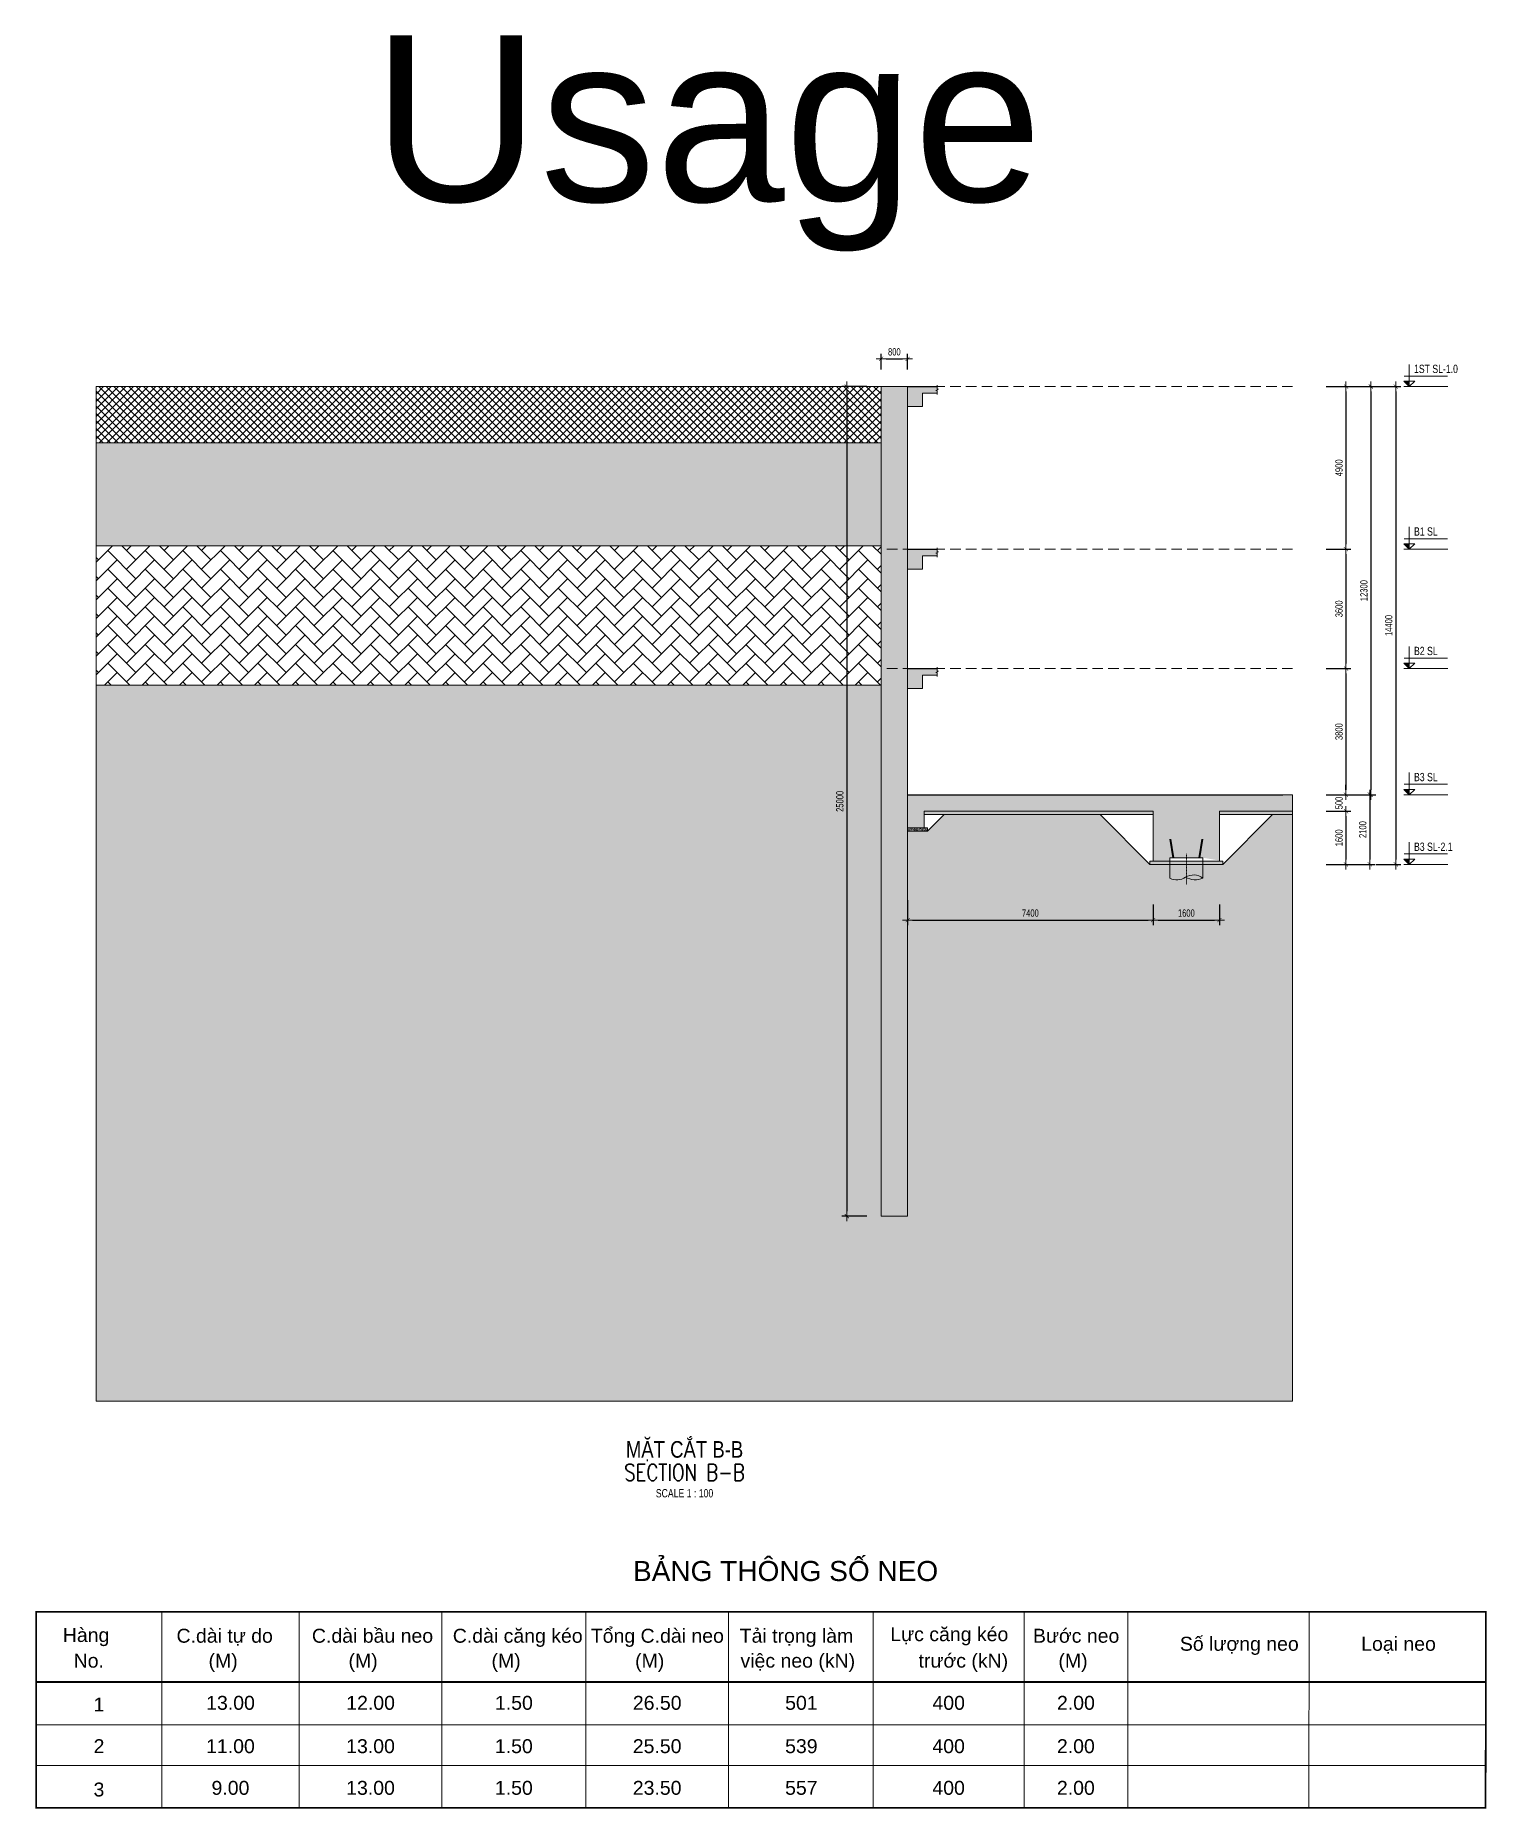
# Model space of a CAD drawing. Header units: millimetres. Extents: x -383953 to 676589, y -101685 to 196247.
# Drawn here: x 217231 to 260961, y 131508 to 184938 of the extents above; entities that cross this region are included whole.
import ezdxf
from ezdxf.enums import TextEntityAlignment as Align

# ---------------------------------------------------------------- set-up
doc = ezdxf.new("R2010")
doc.units = ezdxf.units.MM
doc.linetypes.add('CENTER2', pattern=[1.125, 0.75, -0.125, 0.125, -0.125])
doc.linetypes.add('HIDDEN', pattern=[9.525, 6.35, -3.175])
doc.layers.get('0').update_dxf_attribs({"lineweight": 20})
doc.layers.get('Defpoints').update_dxf_attribs({"color": 151, "lineweight": 9})
for name, color, linetype, lineweight in [('KC-TRUC', 5, 'CENTER2', 18), ('NDC_S_ANNO', 7, 'Continuous', 20), ('NDC_S_CONTINUOUS', 3, 'Continuous', 20), ('NDC_S_DIM', 1, 'Continuous', 15), ('NDC_S_ENG TITLE', 3, 'Continuous', 20), ('NDC_S_HATCH MATERIAL', 8, 'Continuous', 13), ('NDC_S_REBAR', 4, 'Continuous', 35), ('NDC_S_SLAB', 2, 'Continuous', 20), ('NDC_S_TEXT SYMBOL', 7, 'Continuous', 20), ('NDC_S_VN TEXT', 7, 'Continuous', 20), ('NDC_S_VN TITLE', 6, 'Continuous', 35)]:
    doc.layers.add(name, color=color, linetype=linetype, lineweight=lineweight)
doc.layers.add('X-SEC-2$0$A-CON', color=2, linetype='Continuous')
doc.layers.add('건축', color=8, linetype='Continuous')
doc.styles.add('ARIAL', font='arial.ttf', dxfattribs={"width": 0.8})
doc.styles.add('NDC_ANNO', font='', dxfattribs={"width": 0.8})
doc.styles.add('NDC_DIM', font='', dxfattribs={"width": 0.75})
doc.styles.add('NDC_EN TXT', font='romans.shx', dxfattribs={"width": 0.8})
doc.styles.add('NDC_VIE TXT', font='arial.ttf', dxfattribs={"width": 0.8})
doc.styles.get('NDC_ANNO').set_extended_font_data('Dotum')
doc.styles.get('NDC_DIM').set_extended_font_data('Dotum')
doc.dimstyles.new('NDC_dim_100', dxfattribs={"dimscale": 100, "dimtxt": 2.2, "dimasz": 1.5, "dimexe": 1.5, "dimexo": 2.5, "dimgap": 1, "dimtad": 1, "dimdec": 0, "dimzin": 0, "dimdsep": 46, "dimtxsty": 'NDC_DIM', "dimblk": 'DIMMARK', "dimcen": 0.09, "dimdle": 1.2, "dimclrd": 1, "dimclre": 1, "dimclrt": 3, "dimadec": 0, "dimazin": 0, "dimtfac": 1, "dimtdec": 0, "dimtix": 1, "dimtofl": 0, "dimtmove": 0, "dimatfit": 3, "dimfxl": 6, "dimfxlon": 1, "dimtolj": 1, "dimtzin": 0, "dimarcsym": 0})

msp = doc.modelspace()

# ---------------------------------------------------------------- texts
at = {"color": 4, "style": 'ARIAL'}
for s, height, p in [('Usage', 5000, (227388, 179938.3)), ('BẢNG THÔNG SỐ NEO', 604.662, (235237.6, 138363.7))]:
    msp.add_text(s, height=height, dxfattribs=at).set_placement(p)
at = {"color": 3, "style": 'ARIAL'}
for s, height, p in [('Hàng', 419.9, (218056.1, 136526.6)), ('C.dài tự do', 419.904, (221482, 136504.8)), ('C.dài bầu neo', 419.904, (225562.5, 136504.8)), ('C.dài căng kéo', 419.904, (229808, 136504.8)), ('Tổng C.dài neo', 419.904, (233966.9, 136504.8)), ('Tải trọng làm', 419.904, (238453.7, 136504.8)), ('Bước neo', 419.9, (247291.4, 136504.8)), ('Số lượng neo', 419.904, (251719.1, 136262.8)), ('Loại neo', 419.9, (257183.2, 136262.8)), ('  No.', 419.9, (218056.1, 135753.8)), ('  (M)', 419.9, (222120.8, 135753.8)), ('  (M)', 419.9, (226339, 135753.8)), ('  (M)', 419.9, (230648.3, 135753.8)), ('  (M)', 419.9, (234976, 135753.8)), (' việc neo (kN)', 419.904, (238314.5, 135753.8)), (' trước (kN)', 419.904, (243681, 135753.9)), ('  (M)', 419.9, (247733.3, 135753.8))]:
    msp.add_text(s, height=height, dxfattribs=at).set_placement(p)
for s, height, p in [('Lực căng kéo', 419.904, (244770.5, 136762)), ('1', 419.9, (219146.2, 134643.3)), ('13.00', 419.9, (223109.1, 134693.5)), ('12.00', 419.9, (227330.3, 134693.5)), ('1.50', 419.9, (231649, 134693.5)), ('26.50', 419.9, (235967.7, 134693.5)), ('501', 419.9, (240313, 134693.5)), ('400', 419.9, (244751.8, 134693.5)), ('2.00', 419.9, (248586.1, 134693.5)), ('2', 419.9, (219146.2, 133387.6)), ('11.00', 419.9, (223107.5, 133387.6)), ('13.00', 419.9, (227328.6, 133387.6)), ('1.50', 419.9, (231647.4, 133387.6)), ('25.50', 419.9, (235966.1, 133387.6)), ('539', 419.9, (240311.3, 133387.6)), ('400', 419.9, (244750.2, 133387.6)), ('2.00', 419.9, (248584.5, 133387.6)), ('3', 419.9, (219144.5, 132081.7)), ('9.00', 419.9, (223107.5, 132131.9)), ('13.00', 419.9, (227328.6, 132131.9)), ('1.50', 419.9, (231647.4, 132131.9)), ('23.50', 419.9, (235966.1, 132131.9)), ('557', 419.9, (240311.3, 132131.9)), ('400', 419.9, (244750.2, 132131.9)), ('2.00', 419.9, (248584.5, 132131.9))]:
    msp.add_text(s, height=height, dxfattribs=at).set_placement(p, align=Align.MIDDLE_CENTER)

# ---------------------------------------------------------------- blocks, each defined once
blk = doc.blocks.new('Drawing name_symbol')
at = {"layer": 'NDC_S_ENG TITLE', "style": 'NDC_EN TXT', "width": 0.8}
blk.add_attdef('SECTDET1', text='', height=5, dxfattribs=at).set_placement((0, 1.01), align=Align.CENTER)
at = {"layer": 'NDC_S_TEXT SYMBOL', "lineweight": 25, "style": 'NDC_ANNO', "width": 0.8}
blk.add_attdef('SSCALE', text='', height=2.5, dxfattribs=at).set_placement((0, -4), align=Align.CENTER)
at = {"layer": 'NDC_S_VN TITLE', "style": 'NDC_VIE TXT', "width": 0.8}
blk.add_attdef('SECTDET2', text='', height=5, dxfattribs=at).set_placement((0, 7.97), align=Align.CENTER)
blk = doc.blocks.new('DIMMARK')
at = {"layer": 'NDC_S_DIM', "color": 1}
blk.add_line((-1.5, 0), (1, 0), dxfattribs=at)
at = {"layer": 'NDC_S_DIM', "color": 2, "const_width": 0.1}
blk.add_lwpolyline([(-0.42, -0.42), (0.42, 0.42)], dxfattribs=at)
blk = doc.blocks.new('*D408')
at = {"layer": 'Defpoints', "color": 0, "ltscale": 100, "transparency": 16777216}
for p in [(255806, 169459), (255806, 165859), (256725, 165859, 0)]:
    blk.add_point(p, dxfattribs=at)
at = {"layer": 'NDC_S_CONTINUOUS', "color": 1, "lineweight": -2, "ltscale": 100, "transparency": 16777216}
for p, q in [((256125, 169459, 0), (256875, 169459, 0)), ((256725, 169309, 0), (256725, 166009, 0)), ((256125, 165859, 0), (256875, 165859, 0))]:
    blk.add_line(p, q, dxfattribs=at)
at = {"layer": 'NDC_S_CONTINUOUS', "color": 1, "lineweight": -2, "ltscale": 100, "transparency": 16777216, "xscale": 150, "yscale": 150, "zscale": 150}
for p, rotation in [((256725, 169459, 0), 90), ((256725, 165859, 0), 270)]:
    blk.add_blockref('DIMMARK', p, dxfattribs=dict(at, rotation=rotation))
at = {"layer": 'NDC_S_CONTINUOUS', "color": 3, "ltscale": 100, "transparency": 16777216, "insert": (256515, 167659, 0), "char_height": 220, "attachment_point": 5, "rotation": 90, "style": 'NDC_DIM'}
blk.add_mtext('\\A1;3600', dxfattribs=at)
blk = doc.blocks.new('*D409')
at = {"layer": 'Defpoints', "color": 0, "ltscale": 100, "transparency": 16777216}
for p in [(255806, 165859), (255806, 162059), (256725, 162059, 0)]:
    blk.add_point(p, dxfattribs=at)
at = {"layer": 'NDC_S_CONTINUOUS', "color": 1, "lineweight": -2, "ltscale": 100, "transparency": 16777216}
for p, q in [((256125, 165859, 0), (256875, 165859, 0)), ((256725, 165709, 0), (256725, 162209, 0)), ((256125, 162059, 0), (256875, 162059, 0))]:
    blk.add_line(p, q, dxfattribs=at)
at = {"layer": 'NDC_S_CONTINUOUS', "color": 1, "lineweight": -2, "ltscale": 100, "transparency": 16777216, "xscale": 150, "yscale": 150, "zscale": 150}
for p, rotation in [((256725, 165859, 0), 90), ((256725, 162059, 0), 270)]:
    blk.add_blockref('DIMMARK', p, dxfattribs=dict(at, rotation=rotation))
at = {"layer": 'NDC_S_CONTINUOUS', "color": 3, "ltscale": 100, "transparency": 16777216, "insert": (256515, 163959, 0), "char_height": 220, "attachment_point": 5, "rotation": 90, "style": 'NDC_DIM'}
blk.add_mtext('\\A1;3800', dxfattribs=at)
blk = doc.blocks.new('*D410')
at = {"layer": 'Defpoints', "color": 0, "ltscale": 100, "transparency": 16777216}
for p in [(255806, 162059), (255806, 161559), (256725, 161559)]:
    blk.add_point(p, dxfattribs=at)
at = {"layer": 'NDC_S_CONTINUOUS', "color": 1, "lineweight": -2, "ltscale": 100, "transparency": 16777216}
for p, q in [((256125, 162059), (256875, 162059)), ((256725, 162209), (256725, 162359)), ((256125, 161559), (256875, 161559)), ((256725, 161409), (256725, 161259))]:
    blk.add_line(p, q, dxfattribs=at)
at = {"layer": 'NDC_S_CONTINUOUS', "color": 1, "lineweight": -2, "ltscale": 100, "transparency": 16777216, "xscale": 150, "yscale": 150, "zscale": 150}
for p, rotation in [((256725, 162059), 270), ((256725, 161559), 90)]:
    blk.add_blockref('DIMMARK', p, dxfattribs=dict(at, rotation=rotation))
at = {"layer": 'NDC_S_CONTINUOUS', "color": 3, "ltscale": 100, "transparency": 16777216, "insert": (256515, 161809), "char_height": 220, "attachment_point": 5, "rotation": 90, "style": 'NDC_DIM'}
blk.add_mtext('\\A1;500', dxfattribs=at)
blk = doc.blocks.new('kata_block_CT')
at = {"layer": 'NDC_S_ANNO'}
blk.add_hatch(color=3, dxfattribs=at).paths.add_polyline_path([(0, 1.6), (-1.61, 1.6), (0, 0)])
at = {"layer": 'NDC_S_ANNO', "ltscale": 50}
h = blk.add_hatch(dxfattribs=at)
h.set_pattern_fill('ANSI31', color=256, scale=1.406, style=0)
h.paths.add_polyline_path([(0, 1.6), (0, 0), (1.61, 1.6)])
for p, q in [((11.56, 0), (-1.64, 0)), ((-1.59, 3.14), (11.47, 3.14))]:
    blk.add_line(p, q, dxfattribs=at)
for points in [[(0, 6.69), (0, 0)], [(0, 0), (-1.61, 1.6), (0, 1.6)], [(0, 0), (1.61, 1.6), (0, 1.6)]]:
    blk.add_lwpolyline(points, dxfattribs=at)
at = {"layer": 'NDC_S_ANNO', "color": 8, "ltscale": 50}
blk.add_lwpolyline([(0, 0), (-1.61, 1.6), (0, 1.6)], dxfattribs=at)
at = {"layer": 'NDC_S_TEXT SYMBOL', "color": 3, "style": 'NDC_ANNO', "width": 0.8}
blk.add_attdef('CT', (1.41, 4.07), '', height=2.5, dxfattribs=at)
blk = doc.blocks.new('*D411')
at = {"layer": 'Defpoints', "color": 0, "ltscale": 100, "transparency": 16777216}
for p in [(255806, 174359), (255806, 169459), (256725, 169459)]:
    blk.add_point(p, dxfattribs=at)
at = {"layer": 'NDC_S_CONTINUOUS', "color": 1, "lineweight": -2, "ltscale": 100, "transparency": 16777216}
for p, q in [((256125, 174359), (256875, 174359)), ((256725, 174209), (256725, 169609)), ((256125, 169459), (256875, 169459))]:
    blk.add_line(p, q, dxfattribs=at)
at = {"layer": 'NDC_S_CONTINUOUS', "color": 1, "lineweight": -2, "ltscale": 100, "transparency": 16777216, "xscale": 150, "yscale": 150, "zscale": 150}
for p, rotation in [((256725, 174359), 90), ((256725, 169459), 270)]:
    blk.add_blockref('DIMMARK', p, dxfattribs=dict(at, rotation=rotation))
at = {"layer": 'NDC_S_CONTINUOUS', "color": 3, "ltscale": 100, "transparency": 16777216, "insert": (256515, 171909), "char_height": 220, "attachment_point": 5, "rotation": 90, "style": 'NDC_DIM'}
blk.add_mtext('\\A1;4900', dxfattribs=at)
blk = doc.blocks.new('*D412')
at = {"layer": 'Defpoints', "color": 0, "ltscale": 100, "transparency": 16777216}
for p in [(255806, 174359), (255806, 162059), (257475, 162059)]:
    blk.add_point(p, dxfattribs=at)
at = {"layer": 'NDC_S_CONTINUOUS', "color": 1, "lineweight": -2, "ltscale": 100, "transparency": 16777216}
for p, q in [((256875, 174359), (257625, 174359)), ((257475, 174209), (257475, 162209)), ((256875, 162059), (257625, 162059))]:
    blk.add_line(p, q, dxfattribs=at)
at = {"layer": 'NDC_S_CONTINUOUS', "color": 1, "lineweight": -2, "ltscale": 100, "transparency": 16777216, "xscale": 150, "yscale": 150, "zscale": 150}
for p, rotation in [((257475, 174359), 90), ((257475, 162059), 270)]:
    blk.add_blockref('DIMMARK', p, dxfattribs=dict(at, rotation=rotation))
at = {"layer": 'NDC_S_CONTINUOUS', "color": 3, "ltscale": 100, "transparency": 16777216, "insert": (257265, 168209), "char_height": 220, "attachment_point": 5, "rotation": 90, "style": 'NDC_DIM'}
blk.add_mtext('\\A1;12300', dxfattribs=at)
blk = doc.blocks.new('*D413')
at = {"layer": 'Defpoints', "color": 0, "ltscale": 100, "transparency": 16777216}
for p in [(255806, 161559), (255806, 159959), (256725, 159959)]:
    blk.add_point(p, dxfattribs=at)
at = {"layer": 'NDC_S_CONTINUOUS', "color": 1, "lineweight": -2, "ltscale": 100, "transparency": 16777216}
for p, q in [((256125, 161559), (256875, 161559)), ((256725, 161409), (256725, 160109)), ((256125, 159959), (256875, 159959))]:
    blk.add_line(p, q, dxfattribs=at)
at = {"layer": 'NDC_S_CONTINUOUS', "color": 1, "lineweight": -2, "ltscale": 100, "transparency": 16777216, "xscale": 150, "yscale": 150, "zscale": 150}
for p, rotation in [((256725, 161559), 90), ((256725, 159959), 270)]:
    blk.add_blockref('DIMMARK', p, dxfattribs=dict(at, rotation=rotation))
at = {"layer": 'NDC_S_CONTINUOUS', "color": 3, "ltscale": 100, "transparency": 16777216, "insert": (256515, 160759), "char_height": 220, "attachment_point": 5, "rotation": 90, "style": 'NDC_DIM'}
blk.add_mtext('\\A1;1600', dxfattribs=at)
blk = doc.blocks.new('*D414')
at = {"layer": 'Defpoints', "color": 0, "ltscale": 100, "transparency": 16777216}
for p in [(255806, 162059), (255806, 159959), (257441, 159959)]:
    blk.add_point(p, dxfattribs=at)
at = {"layer": 'NDC_S_CONTINUOUS', "color": 1, "lineweight": -2, "ltscale": 100, "transparency": 16777216}
for p, q in [((256841, 162059), (257591, 162059)), ((257441, 161909), (257441, 160109)), ((256841, 159959), (257591, 159959))]:
    blk.add_line(p, q, dxfattribs=at)
at = {"layer": 'NDC_S_CONTINUOUS', "color": 1, "lineweight": -2, "ltscale": 100, "transparency": 16777216, "xscale": 150, "yscale": 150, "zscale": 150}
for p, rotation in [((257441, 162059), 90), ((257441, 159959), 270)]:
    blk.add_blockref('DIMMARK', p, dxfattribs=dict(at, rotation=rotation))
at = {"layer": 'NDC_S_CONTINUOUS', "color": 3, "ltscale": 100, "transparency": 16777216, "insert": (257231, 161009), "char_height": 220, "attachment_point": 5, "rotation": 90, "style": 'NDC_DIM'}
blk.add_mtext('\\A1;2100', dxfattribs=at)
blk = doc.blocks.new('*D415')
at = {"layer": 'Defpoints', "color": 0, "ltscale": 100, "transparency": 16777216}
for p in [(242714, 174359), (241682, 149359), (242714, 149359)]:
    blk.add_point(p, dxfattribs=at)
at = {"layer": 'NDC_S_CONTINUOUS', "color": 1, "lineweight": -2, "ltscale": 100, "transparency": 16777216}
for p, q in [((242282, 174359), (241532, 174359)), ((241682, 174209), (241682, 149509)), ((242282, 149359), (241532, 149359))]:
    blk.add_line(p, q, dxfattribs=at)
at = {"layer": 'NDC_S_CONTINUOUS', "color": 1, "lineweight": -2, "ltscale": 100, "transparency": 16777216, "xscale": 150, "yscale": 150, "zscale": 150}
for p, rotation in [((241682, 174359), 90), ((241682, 149359), 270)]:
    blk.add_blockref('DIMMARK', p, dxfattribs=dict(at, rotation=rotation))
at = {"layer": 'NDC_S_CONTINUOUS', "color": 3, "ltscale": 100, "transparency": 16777216, "insert": (241472, 161859), "char_height": 220, "attachment_point": 5, "rotation": 90, "style": 'NDC_DIM'}
blk.add_mtext('\\A1;25000', dxfattribs=at)
blk = doc.blocks.new('*D416')
at = {"layer": 'Defpoints', "color": 0, "ltscale": 100, "transparency": 16777216}
for p in [(243514, 175193), (242714, 174627), (243514, 174627)]:
    blk.add_point(p, dxfattribs=at)
at = {"layer": 'NDC_S_CONTINUOUS', "color": 1, "lineweight": -2, "ltscale": 100, "transparency": 16777216}
for p, q in [((242714, 174877), (242714, 175343)), ((243514, 174877), (243514, 175343)), ((242864, 175193), (243364, 175193))]:
    blk.add_line(p, q, dxfattribs=at)
at = {"layer": 'NDC_S_CONTINUOUS', "color": 1, "lineweight": -2, "ltscale": 100, "transparency": 16777216, "xscale": 150, "yscale": 150, "zscale": 150, "rotation": 180}
blk.add_blockref('DIMMARK', (242714, 175193), dxfattribs=at)
at = {"layer": 'NDC_S_CONTINUOUS', "color": 1, "lineweight": -2, "ltscale": 100, "transparency": 16777216, "xscale": 150, "yscale": 150, "zscale": 150}
blk.add_blockref('DIMMARK', (243514, 175193), dxfattribs=at)
at = {"layer": 'NDC_S_CONTINUOUS', "color": 3, "ltscale": 100, "transparency": 16777216, "insert": (243114, 175403), "char_height": 220, "attachment_point": 5, "style": 'NDC_DIM'}
blk.add_mtext('\\A1;800', dxfattribs=at)
blk = doc.blocks.new('*D417')
at = {"layer": 'Defpoints', "color": 0, "ltscale": 100, "transparency": 16777216}
for p in [(243514, 159498), (250914, 158998), (250914, 158281)]:
    blk.add_point(p, dxfattribs=at)
at = {"layer": 'NDC_S_CONTINUOUS', "color": 1, "lineweight": -2, "ltscale": 100, "transparency": 16777216}
for p, q in [((243514, 158881), (243514, 158131)), ((250914, 158748), (250914, 158131)), ((243664, 158281), (250764, 158281))]:
    blk.add_line(p, q, dxfattribs=at)
at = {"layer": 'NDC_S_CONTINUOUS', "color": 1, "lineweight": -2, "ltscale": 100, "transparency": 16777216, "xscale": 150, "yscale": 150, "zscale": 150, "rotation": 180}
blk.add_blockref('DIMMARK', (243514, 158281), dxfattribs=at)
at = {"layer": 'NDC_S_CONTINUOUS', "color": 1, "lineweight": -2, "ltscale": 100, "transparency": 16777216, "xscale": 150, "yscale": 150, "zscale": 150}
blk.add_blockref('DIMMARK', (250914, 158281), dxfattribs=at)
at = {"layer": 'NDC_S_CONTINUOUS', "color": 3, "ltscale": 100, "transparency": 16777216, "insert": (247214, 158491), "char_height": 220, "attachment_point": 5, "style": 'NDC_DIM'}
blk.add_mtext('\\A1;7400', dxfattribs=at)
blk = doc.blocks.new('*D418')
at = {"layer": 'Defpoints', "color": 0, "ltscale": 100, "transparency": 16777216}
for p in [(250914, 158998), (252914, 158998), (252914, 158281)]:
    blk.add_point(p, dxfattribs=at)
at = {"layer": 'NDC_S_CONTINUOUS', "color": 1, "lineweight": -2, "ltscale": 100, "transparency": 16777216}
for p, q in [((250914, 158748), (250914, 158131)), ((252914, 158748), (252914, 158131)), ((251064, 158281), (252764, 158281))]:
    blk.add_line(p, q, dxfattribs=at)
at = {"layer": 'NDC_S_CONTINUOUS', "color": 1, "lineweight": -2, "ltscale": 100, "transparency": 16777216, "xscale": 150, "yscale": 150, "zscale": 150, "rotation": 180}
blk.add_blockref('DIMMARK', (250914, 158281), dxfattribs=at)
at = {"layer": 'NDC_S_CONTINUOUS', "color": 1, "lineweight": -2, "ltscale": 100, "transparency": 16777216, "xscale": 150, "yscale": 150, "zscale": 150}
blk.add_blockref('DIMMARK', (252914, 158281), dxfattribs=at)
at = {"layer": 'NDC_S_CONTINUOUS', "color": 3, "ltscale": 100, "transparency": 16777216, "insert": (251914, 158491), "char_height": 220, "attachment_point": 5, "style": 'NDC_DIM'}
blk.add_mtext('\\A1;1600', dxfattribs=at)
blk = doc.blocks.new('*D419')
at = {"layer": 'Defpoints', "color": 0, "ltscale": 100, "transparency": 16777216}
for p in [(255806, 174359), (255806, 159959), (258225, 159959)]:
    blk.add_point(p, dxfattribs=at)
at = {"layer": 'NDC_S_CONTINUOUS', "color": 1, "lineweight": -2, "ltscale": 100, "transparency": 16777216}
for p, q in [((257625, 174359), (258375, 174359)), ((258225, 174209), (258225, 160109)), ((257625, 159959), (258375, 159959))]:
    blk.add_line(p, q, dxfattribs=at)
at = {"layer": 'NDC_S_CONTINUOUS', "color": 1, "lineweight": -2, "ltscale": 100, "transparency": 16777216, "xscale": 150, "yscale": 150, "zscale": 150}
for p, rotation in [((258225, 174359), 90), ((258225, 159959), 270)]:
    blk.add_blockref('DIMMARK', p, dxfattribs=dict(at, rotation=rotation))
at = {"layer": 'NDC_S_CONTINUOUS', "color": 3, "ltscale": 100, "transparency": 16777216, "insert": (258015, 167159), "char_height": 220, "attachment_point": 5, "rotation": 90, "style": 'NDC_DIM'}
blk.add_mtext('\\A1;14400', dxfattribs=at)
blk = doc.blocks.new('*U353')
at = {"layer": 'KC-TRUC', "ltscale": 0.05}
blk.add_line((0, 264), (0, -1027), dxfattribs=at)
at = {"layer": 'NDC_S_HATCH MATERIAL'}
blk.add_lwpolyline([(700, -766), (700, 99), (-700, 99), (-700, -766)], dxfattribs=at)
for centre, major_axis, start_param, end_param in [((-405, -131), (-495, 495), 1.921341, 2.912184), ((303, -1269), (-454, 454), -1.452433, -0.227584), ((376, 67), (632, 632), 3.446929, 4.297833)]:
    blk.add_ellipse(centre, major_axis=major_axis, ratio=1, start_param=start_param, end_param=end_param, dxfattribs=at)
at = {"layer": 'NDC_S_REBAR', "linetype": 'HIDDEN', "ltscale": 200}
for p, q in [((-682, 889), (-550, 100)), ((550, 100), (682, 889))]:
    blk.add_line(p, q, dxfattribs=at)

# ---------------------------------------------------------------- dimensions: what is measured, and where the dimension line sits
at = {"layer": 'NDC_S_CONTINUOUS', "ltscale": 100}
for base, p1, p2, picture, middle in [((243514.4, 175192.6), (242714.4, 174626.7), (243514.4, 174626.7), '*D416', (243114.4, 175402.6)), ((250914.4, 158280.8), (243514.4, 159498), (250914.4, 158998), '*D417', (247214.4, 158490.8))]:
    dim = msp.add_linear_dim(base=base, p1=p1, p2=p2, dimstyle='NDC_dim_100', dxfattribs=at)
    dim.commit()
    dim.dimension.update_dxf_attribs({"geometry": picture, "text_midpoint": middle})
for base, p1, p2, angle, picture, middle in [((241681.8, 149358.8), (242714.4, 174358.8), (242714.4, 149358.8), 90, '*D415', (241471.8, 161858.8)), ((256724.6, 169458.8), (255806.4, 174358.8), (255806.4, 169458.8), 90, '*D411', (256514.6, 171908.8)), ((257474.6, 162058.8), (255806.4, 174358.8), (255806.4, 162058.8), 90, '*D412', (257264.6, 168208.8)), ((258224.6, 159958.8), (255806.4, 174358.8), (255806.4, 159958.8), 90, '*D419', (258014.6, 167158.8)), ((256724.6, 165858.8, 0), (255806.4, 169458.8), (255806.4, 165858.8), 270, '*D408', (256514.6, 167658.8, 0)), ((256724.6, 162058.8, 0), (255806.4, 165858.8), (255806.4, 162058.8), 270, '*D409', (256514.6, 163958.8, 0)), ((256724.6, 161558.8), (255806.4, 162058.8), (255806.4, 161558.8), 90, '*D410', (256514.6, 161808.8)), ((257440.6, 159958.8), (255806.4, 162058.8), (255806.4, 159958.8), 90, '*D414', (257230.6, 161008.8)), ((256724.6, 159958.8), (255806.4, 161558.8), (255806.4, 159958.8), 90, '*D413', (256514.6, 160758.8))]:
    dim = msp.add_linear_dim(base=base, p1=p1, p2=p2, angle=angle, dimstyle='NDC_dim_100', dxfattribs=at)
    dim.commit()
    dim.dimension.update_dxf_attribs({"geometry": picture, "text_midpoint": middle})
dim = msp.add_linear_dim(base=(252914.4, 158280.8), p1=(250914.4, 158998), p2=(252914.4, 158998), text='1600', dimstyle='NDC_dim_100', dxfattribs=at)
dim.commit()
dim.dimension.update_dxf_attribs({"geometry": '*D418', "text_midpoint": (251914.4, 158490.8)})

# ---------------------------------------------------------------- hatches: boundary and pattern name
at = {"layer": 'NDC_S_HATCH MATERIAL'}
h = msp.add_hatch(dxfattribs=at)
h.set_pattern_fill('ANSI37', color=256, scale=50)
h.set_pattern_definition([(45, (212365.18, 433031.87), (-112.2532, 112.2532), []), (135, (212365.18, 433031.87), (-112.2532, -112.2532), [])])
h.paths.add_polyline_path([(219057.7, 174358.8), (219057.7, 172658.7), (242714.4, 172658.7), (242714.4, 174358.8)])
h = msp.add_hatch(dxfattribs=at)
h.set_pattern_fill('BT-01', color=256, scale=50, pattern_type=2)
h.set_pattern_definition([(50, (274280.18, -757207.56), (358.63009, -31.37607), [37.5, -412.5]), (355, (274280.18, -757207.56), (-69.37567, 376.09607), [30, -330]), (100.4514, (274310.06, -757210.17), (289.25469, 344.71977), [31.8701, -350.57106]), (46.1842, (274280.18, -757107.56), (533.62052, -82.7595), [56.25, -618.75]), (96.6356, (274324.64, -757114.45), (467.33135, 487.05894), [47.80514, -525.8565]), (351.1842, (274280.2, -757107.56), (467.33097, 487.0593), [45, -495]), (21, (274330.18, -757132.56), (298.45353, -201.309445), [37.5, -412.5]), (326, (274330.18, -757132.56), (121.65767, 362.57502), [30, -330]), (71.4514, (274355.05, -757149.33), (420.11131, 161.26525), [31.8701, -350.57106]), (37.5, (274280.18, -757207.56), (6.079928, 166.446927), [0, -326, 0, -335, 0, -331.25]), (7.5, (274280.18, -757207.56), (131.53477, 197.205856), [0, -191, 0, -318.5, 0, -126.25]), (327.5, (274168.68, -757207.56), (266.911218, -11.277436), [0, -125, 0, -390, 0, -517.5]), (317.5, (274118.68, -757207.56), (291.593085, 50.05249), [0, -162.5, 0, -259, 0, -367.5]), (45, (274280.18, -757207.56), (-150.26019, 150.26019), []), (45, (274280.18, -757146.3), (-150.26019, 150.26019), [])])
h.paths.add_polyline_path([(242714.4, 149358.8), (243514.4, 149358.8), (243514.4, 174358.8), (242714.4, 174358.8)])
h = msp.add_hatch(dxfattribs=at)
h.set_pattern_fill('BT-01', color=256, scale=50, pattern_type=2)
h.set_pattern_definition([(50, (223175.8, 433031.87), (358.6301, -31.37607), [37.5, -412.5]), (355, (223175.8, 433031.87), (-69.37567, 376.09607), [30, -330]), (100.4514, (223205.7, 433029.26), (289.2547, 344.71977), [31.8701, -350.57106]), (46.1842, (223175.8, 433131.87), (533.6205, -82.7595), [56.25, -618.75]), (96.6356, (223220.3, 433125), (467.3314, 487.0589), [47.8051, -525.8565]), (351.1842, (223175.8, 433131.87), (467.331, 487.0593), [45, -495]), (21, (223225.8, 433106.87), (298.45353, -201.30945), [37.5, -412.5]), (326, (223225.8, 433106.87), (121.65767, 362.575), [30, -330]), (71.4514, (223250.7, 433090.1), (420.1113, 161.26525), [31.8701, -350.57106]), (37.5, (223175.81, 433031.87), (6.07993, 166.446927), [0, -326, 0, -335, 0, -331.25]), (7.5, (223175.81, 433031.87), (131.53477, 197.20586), [0, -191, 0, -318.5, 0, -126.25]), (327.5, (223064.31, 433031.87), (266.91122, -11.277436), [0, -125, 0, -390, 0, -517.5]), (317.5, (223014.31, 433031.87), (291.59308, 50.0525), [0, -162.5, 0, -259, 0, -367.5]), (45, (223175.81, 433031.87), (-150.26019, 150.26019), []), (45, (223175.81, 433093.12), (-150.26019, 150.26019), [])])
h.paths.add_polyline_path([(243964.4, 169258.8), (244408.7, 169258.8), (244408.7, 169338.8), (244368.7, 169338.8), (244448.7, 169378.8), (244408.7, 169378.8), (244408.7, 169458.8), (243514.4, 169458.8), (243514.4, 168858.8), (243964.4, 168858.8)])
h.paths.add_polyline_path([(243964.4, 174158.8), (244408.7, 174158.8), (244408.7, 174238.8), (244368.7, 174238.8), (244448.7, 174278.8), (244408.7, 174278.8), (244408.7, 174358.8), (243514.4, 174358.8), (243514.4, 173758.8), (243964.4, 173758.8)])
h.paths.add_polyline_path([(243964.4, 165658.8), (244408.7, 165658.8), (244408.7, 165738.8), (244368.7, 165738.8), (244448.7, 165778.8), (244408.7, 165778.8), (244408.7, 165858.8), (243514.4, 165858.8), (243514.4, 165258.8), (243964.4, 165258.8)])
h = msp.add_hatch(dxfattribs=at)
h.set_pattern_fill('EARTH', color=256, scale=50, angle=90)
h.set_pattern_definition([(90, (212365.18, 433031.87), (-317.5, 317.5), [317.5, -317.5]), (90, (212246.1, 433031.87), (-317.5, 317.5), [317.5, -317.5]), (90, (212127.05, 433031.87), (-317.5, 317.5), [317.5, -317.5]), (180, (212087.36, 433071.56), (-317.5, -317.5), [317.5, -317.5]), (180, (212087.36, 433190.62), (-317.5, -317.5), [317.5, -317.5]), (180, (212087.36, 433309.68), (-317.5, -317.5), [317.5, -317.5])])
h.paths.add_polyline_path([(219057.7, 172658.7), (219057.7, 169558.7), (242714.4, 169558.7), (242714.4, 172658.7)])
h = msp.add_hatch(dxfattribs=at)
h.set_pattern_fill('AR-HBONE', color=256, scale=100)
h.set_pattern_definition([(45, (274280.18, -758307.56), (0, 565.68542), [1200, -400]), (135, (274563, -758024.7), (4e-14, 565.68542), [1200, -400])])
h.paths.add_polyline_path([(242714.4, 169558.7), (219057.7, 169558.7), (219057.7, 165358.7), (242714.4, 165358.7)])
h = msp.add_hatch(dxfattribs=at)
h.set_pattern_fill('AR-SAND', color=256, scale=15)
h.set_pattern_definition([(37.5, (212365.2, 433031.9), (-24.0005, 734.1199), [0, -579.12, 0, -647.7, 0, -619.125]), (7.5, (212365.2, 433031.9), (674.285, 1075.2377), [0, -312.42, 0, -521.97, 0, -200.025]), (327.5, (211896.55, 433031.9), (1186.4886, 2.1558), [0, -190.5, 0, -685.8, 0, -895.35]), (317.5, (211896.5, 433031.9), (1145.3347, 334.394), [0, -95.25, 0, -449.58, 0, -514.35])])
h.paths.add_polyline_path([(255114.4, 143787.8), (255114.4, 161458.8), (254514.4, 161458.8), (253014.4, 159958.8), (250814.4, 159958.8), (249314.4, 161458.8), (244614.4, 161458.8), (244114.4, 160958.8), (243514.4, 160958.8), (243514.4, 149358.8), (242714.4, 149358.8), (242714.4, 165358.7), (219057.7, 165358.7), (219057.7, 143787.8)])
h = msp.add_hatch(dxfattribs=at)
h.set_pattern_fill('BT-01', color=256, scale=50, pattern_type=2)
h.set_pattern_definition([(50, (290161.8, 433031.87), (358.6301, -31.37607), [37.5, -412.5]), (355, (290161.8, 433031.87), (-69.37567, 376.09607), [30, -330]), (100.4514, (290191.7, 433029.26), (289.2547, 344.71977), [31.8701, -350.57106]), (46.1842, (290161.8, 433131.87), (533.6205, -82.7595), [56.25, -618.75]), (96.6356, (290206.3, 433125), (467.3314, 487.0589), [47.8051, -525.8565]), (351.1842, (290161.8, 433131.87), (467.331, 487.0593), [45, -495]), (21, (290211.8, 433106.87), (298.45353, -201.30945), [37.5, -412.5]), (326, (290211.8, 433106.87), (121.65767, 362.575), [30, -330]), (71.4514, (290236.7, 433090.1), (420.1113, 161.26525), [31.8701, -350.57106]), (37.5, (290161.81, 433031.87), (6.07993, 166.446927), [0, -326, 0, -335, 0, -331.25]), (7.5, (290161.81, 433031.87), (131.53477, 197.20586), [0, -191, 0, -318.5, 0, -126.25]), (327.5, (290050.31, 433031.87), (266.91122, -11.277436), [0, -125, 0, -390, 0, -517.5]), (317.5, (290000.31, 433031.87), (291.59308, 50.0525), [0, -162.5, 0, -259, 0, -367.5]), (45, (290161.81, 433031.87), (-150.26019, 150.26019), []), (45, (290161.81, 433093.12), (-150.26019, 150.26019), [])])
h.paths.add_polyline_path([(243514.4, 162058.8), (243514.4, 161058.8), (244014.4, 161058.8), (244014.4, 161558.8), (250914.4, 161558.8), (250914.4, 160058.8), (251414.4, 160058.8), (251414.4, 160158.8), (252414.4, 160158.8), (252914.4, 160075.5), (252914.4, 161558.8), (255114.4, 161558.8), (255114.4, 162058.8), (252538.8, 162058.8)])
h.paths.add_polyline_path([(246565, 162041.6), (246565, 162575.9), (246235, 162575.9), (246235, 162041.6)], flags=9)
h = msp.add_hatch(dxfattribs=at)
h.set_pattern_fill('AR-SAND', color=256, scale=0.5)
h.set_pattern_definition([(37.5, (212365.176, 433031.871), (-0.8000156, 24.4706619), [0, -19.304, 0, -21.59, 0, -20.6375]), (7.5, (212365.176, 433031.87), (22.476164, 35.841255), [0, -10.414, 0, -17.399, 0, -6.6675]), (327.5, (212349.555, 433031.871), (39.5496185, 0.0718592), [0, -6.35, 0, -22.86, 0, -29.845]), (317.5, (212349.555, 433031.87), (38.1778226, 11.146466), [0, -3.175, 0, -14.986, 0, -17.145])])
h.paths.add_polyline_path([(250914.4, 161558.8), (244014.4, 161558.8), (244014.4, 161458.8), (249814.4, 161458.8), (250914.4, 161458.8)])
h.paths.add_polyline_path([(255114.4, 161558.8), (252914.4, 161558.8), (252914.4, 161458.8), (254238.8, 161458.8), (255114.4, 161458.8)])
h.paths.add_polyline_path([(253014.4, 160058.8), (250914.4, 160058.8), (250814.4, 160058.8), (250814.4, 159958.8), (253014.4, 159958.8)])
h = msp.add_hatch(dxfattribs=at)
h.set_pattern_fill('AR-SAND', color=256, scale=0.5)
h.set_pattern_definition([(37.5, (-291154.946, 432831.871), (-0.80001565, 24.47066187), [0, -19.304, 0, -21.59, 0, -20.6375]), (7.5, (-291154.946, 432831.87), (22.4761642, 35.841255), [0, -10.414, 0, -17.399, 0, -6.6675]), (327.5, (-291170.567, 432831.871), (39.5496185, 0.0718592), [0, -6.35, 0, -22.86, 0, -29.845]), (317.5, (-291170.567, 432831.87), (38.1778226, 11.1464662), [0, -3.175, 0, -14.986, 0, -17.145])])
h.paths.add_polyline_path([(244114.4, 161058.8), (244014.4, 161058.8), (243514.4, 161058.8), (243514.4, 160958.8), (244114.4, 160958.8)])

# ---------------------------------------------------------------- linework, layer by layer
at = {"color": 3}
for p, q in [((221035.7, 137433.4), (221035.7, 135333.9)), ((225182.5, 137433.4), (225182.5, 135333.9)), ((229478.1, 137433.4), (229478.1, 135333.9)), ((233820, 137433.4), (233820, 135333.9)), ((238115.5, 137433.4), (238115.5, 135333.9)), ((242479.1, 137433.4), (242479.1, 135333.9)), ((247024.5, 137433.4), (247024.5, 135333.9)), ((250147.7, 137433.4), (250147.7, 135333.9)), ((255611.9, 137433.4), (255608.1, 131508.8)), ((217256.6, 135333.9), (260932.7, 135333.9)), ((217256.6, 135308.8), (260931.1, 135308.8)), ((221035.7, 134053.1), (221035.7, 135333.9)), ((221035.7, 131519.3), (221035.7, 135333.9)), ((225182.5, 134053.1), (225182.5, 135333.9)), ((225182.5, 131519.3), (225182.5, 135333.9)), ((229478.1, 134053.1), (229478.1, 135333.9)), ((229478.1, 131519.3), (229478.1, 135333.9)), ((233820, 134053.1), (233820, 135333.9)), ((233820, 131519.3), (233820, 135333.9)), ((238115.5, 134053.1), (238115.5, 135333.9)), ((238115.5, 131519.3), (238115.5, 135333.9)), ((242479.1, 134053.1), (242479.1, 135333.9)), ((242479.1, 131519.3), (242479.1, 135333.9)), ((247024.5, 134053.1), (247024.5, 135333.9)), ((247024.5, 131519.3), (247024.5, 135333.9)), ((250147.8, 134053.1), (250147.7, 135333.9)), ((250147.8, 131519.3), (250147.7, 135333.9)), ((217256.6, 134028), (260931.1, 134028)), ((217255, 132800.1), (260929.5, 132800.1)), ((217256.6, 131519.3), (260931.1, 131519.3))]:
    msp.add_line(p, q, dxfattribs=at)
at = {"color": 4, "const_width": 50.4}
msp.add_lwpolyline([(217256.6, 137433.4), (260935.4, 137433.4), (260933.9, 131533.3), (217256.2, 131533.3)], close=True, dxfattribs=at)
at = {"layer": 'NDC_S_CONTINUOUS'}
for p, q in [((242714.4, 174358.8), (219057.7, 174358.8)), ((219057.7, 174358.8), (219057.7, 143787.8)), ((219057.7, 172658.7), (242714.4, 172658.7)), ((219057.7, 169558.7), (242714.4, 169558.7)), ((219057.7, 165358.7), (242714.4, 165358.7)), ((255114.4, 162058.8), (255114.4, 143787.8)), ((219057.7, 143787.8), (255114.4, 143787.8))]:
    msp.add_line(p, q, dxfattribs=at)
at = {"layer": 'NDC_S_CONTINUOUS', "color": 1}
for points in [[(244408.7, 174118.8), (244408.7, 174238.8), (244368.7, 174238.8), (244448.7, 174278.8), (244408.7, 174278.8), (244408.7, 174398.8)], [(244408.7, 165618.8), (244408.7, 165738.8), (244368.7, 165738.8), (244448.7, 165778.8), (244408.7, 165778.8), (244408.7, 165898.8)]]:
    msp.add_lwpolyline(points, dxfattribs=at)
at = {"layer": 'NDC_S_CONTINUOUS', "color": 1, "elevation": 0}
msp.add_lwpolyline([(244408.7, 169218.8), (244408.7, 169338.8), (244368.7, 169338.8), (244448.7, 169378.8), (244408.7, 169378.8), (244408.7, 169498.8)], dxfattribs=at)
at = {"layer": 'NDC_S_HATCH MATERIAL', "linetype": 'HIDDEN', "ltscale": 50}
for p, q in [((255114.4, 174358.8), (242714.4, 174358.8)), ((255114.4, 169458.8, 0), (242714.4, 169458.8, 0)), ((255114.4, 165858.8), (242714.4, 165858.8))]:
    msp.add_line(p, q, dxfattribs=at)
at = {"layer": 'NDC_S_SLAB', "ltscale": 500}
for p, q in [((243514.4, 174358.8), (244408.7, 174358.8)), ((243964.4, 173758.8), (243514.4, 173758.8)), ((243964.4, 174158.8), (244408.7, 174158.8)), ((243964.4, 174158.8), (243964.4, 173758.8)), ((243514.4, 169458.8, 0), (244408.7, 169458.8, 0)), ((243964.4, 168858.8, 0), (243514.4, 168858.8, 0)), ((243964.4, 169258.8, 0), (244408.7, 169258.8, 0)), ((243964.4, 169258.8, 0), (243964.4, 168858.8, 0)), ((243514.4, 165858.8), (244408.7, 165858.8)), ((243964.4, 165658.8), (244408.7, 165658.8)), ((243964.4, 165658.8), (243964.4, 165258.8)), ((243964.4, 165258.8), (243514.4, 165258.8)), ((243514.4, 162058.8), (252538.8, 162058.8)), ((244014.4, 161558.8), (250914.4, 161558.8)), ((252914.4, 161558.8), (255114.4, 161558.8)), ((244014.4, 161058.8), (243514.4, 161058.8)), ((244114.4, 160958.8), (243514.4, 160958.8))]:
    msp.add_line(p, q, dxfattribs=at)
at = {"layer": 'NDC_S_SLAB', "ltscale": 100}
for p, q in [((252538.8, 162058.8), (255114.4, 162058.8)), ((244014.4, 161058.8), (244014.4, 161558.8)), ((244014.4, 161458.8), (250914.4, 161458.8)), ((244014.4, 161458.8), (249814.4, 161458.8)), ((244114.4, 160958.8), (244614.4, 161458.8)), ((244114.4, 160958.8), (244614.4, 161458.8)), ((244614.4, 161458.8), (249314.4, 161458.8)), ((249314.4, 161458.8), (250814.4, 159958.8)), ((252914.4, 161458.8), (254238.8, 161458.8)), ((254514.4, 161458.8), (253014.4, 159958.8)), ((254014.4, 161458.8), (255114.4, 161458.8)), ((254014.4, 161458.8), (255114.4, 161458.8)), ((244014.4, 161058.8), (244114.4, 161058.8)), ((244114.4, 160958.8), (244114.4, 161058.8)), ((250814.4, 159958.8), (253014.4, 159958.8)), ((250814.4, 159958.8), (253014.4, 159958.8))]:
    msp.add_line(p, q, dxfattribs=at)
at = {"layer": 'NDC_S_SLAB', "ltscale": 500}
for points in [[(243514.4, 174358.8), (243514.4, 174358.8), (242714.4, 174358.8), (242714.4, 149358.8), (243514.4, 149358.8), (243514.4, 174358.8)], [(250914.4, 160058.8), (250914.4, 161558.8)], [(252914.4, 160058.8), (252914.4, 161558.8)], [(253014.4, 159958.8), (250814.4, 159958.8), (250814.4, 160058.8), (250914.4, 160058.8), (253014.4, 160058.8), (253014.4, 159958.8)]]:
    msp.add_lwpolyline(points, dxfattribs=at)
at = {"layer": 'X-SEC-2$0$A-CON', "color": 1}
msp.add_line((243514.4, 162058.8), (254825.8, 162058.8), dxfattribs=at)
at = {"layer": '건축'}
for p, q in [((243514.4, 174358.8), (244408.7, 174358.8)), ((243514.4, 169458.8, 0), (244408.7, 169458.8, 0)), ((243514.4, 165858.8), (244408.7, 165858.8))]:
    msp.add_line(p, q, dxfattribs=at)

# ---------------------------------------------------------------- block references
at = {"xscale": 0.7142857142857143, "yscale": 0.7142857142857143, "zscale": 0.7142857142857143}
msp.add_blockref('*U353', (251914.4, 160088.2), dxfattribs=at)
at = {"layer": 'NDC_S_ANNO', "xscale": 100, "yscale": 100, "zscale": 100}
msp.add_blockref('Drawing name_symbol', (236791.5, 141284.2), dxfattribs=at).add_auto_attribs({'SECTDET1': 'SECTION B-B', 'SECTDET2': 'MẶT CẮT B-B', 'SSCALE': 'SCALE 1 : 100'})
at = {"layer": 'NDC_S_VN TEXT', "xscale": 100, "yscale": 100, "zscale": 100}
for p, values in [((258633.8, 174358.8), {'CT': '1ST SL-1.0'}), ((258633.8, 169458.8), {'CT': 'B1 SL'}), ((258633.8, 165858.8), {'CT': 'B2 SL'}), ((258633.8, 162058.8), {'CT': 'B3 SL'}), ((258633.8, 159958.8), {'CT': 'B3 SL-2.1'})]:
    msp.add_blockref('kata_block_CT', p, dxfattribs=at).add_auto_attribs(values)

msp.set_redraw_order([(e.dxf.handle, doc.entitydb.next_handle()) for e in msp.query("TEXT MTEXT ATTDEF DIMENSION ARC_DIMENSION")])  # texts and dimensions are drawn at this point

doc.saveas('drawing.dxf')
